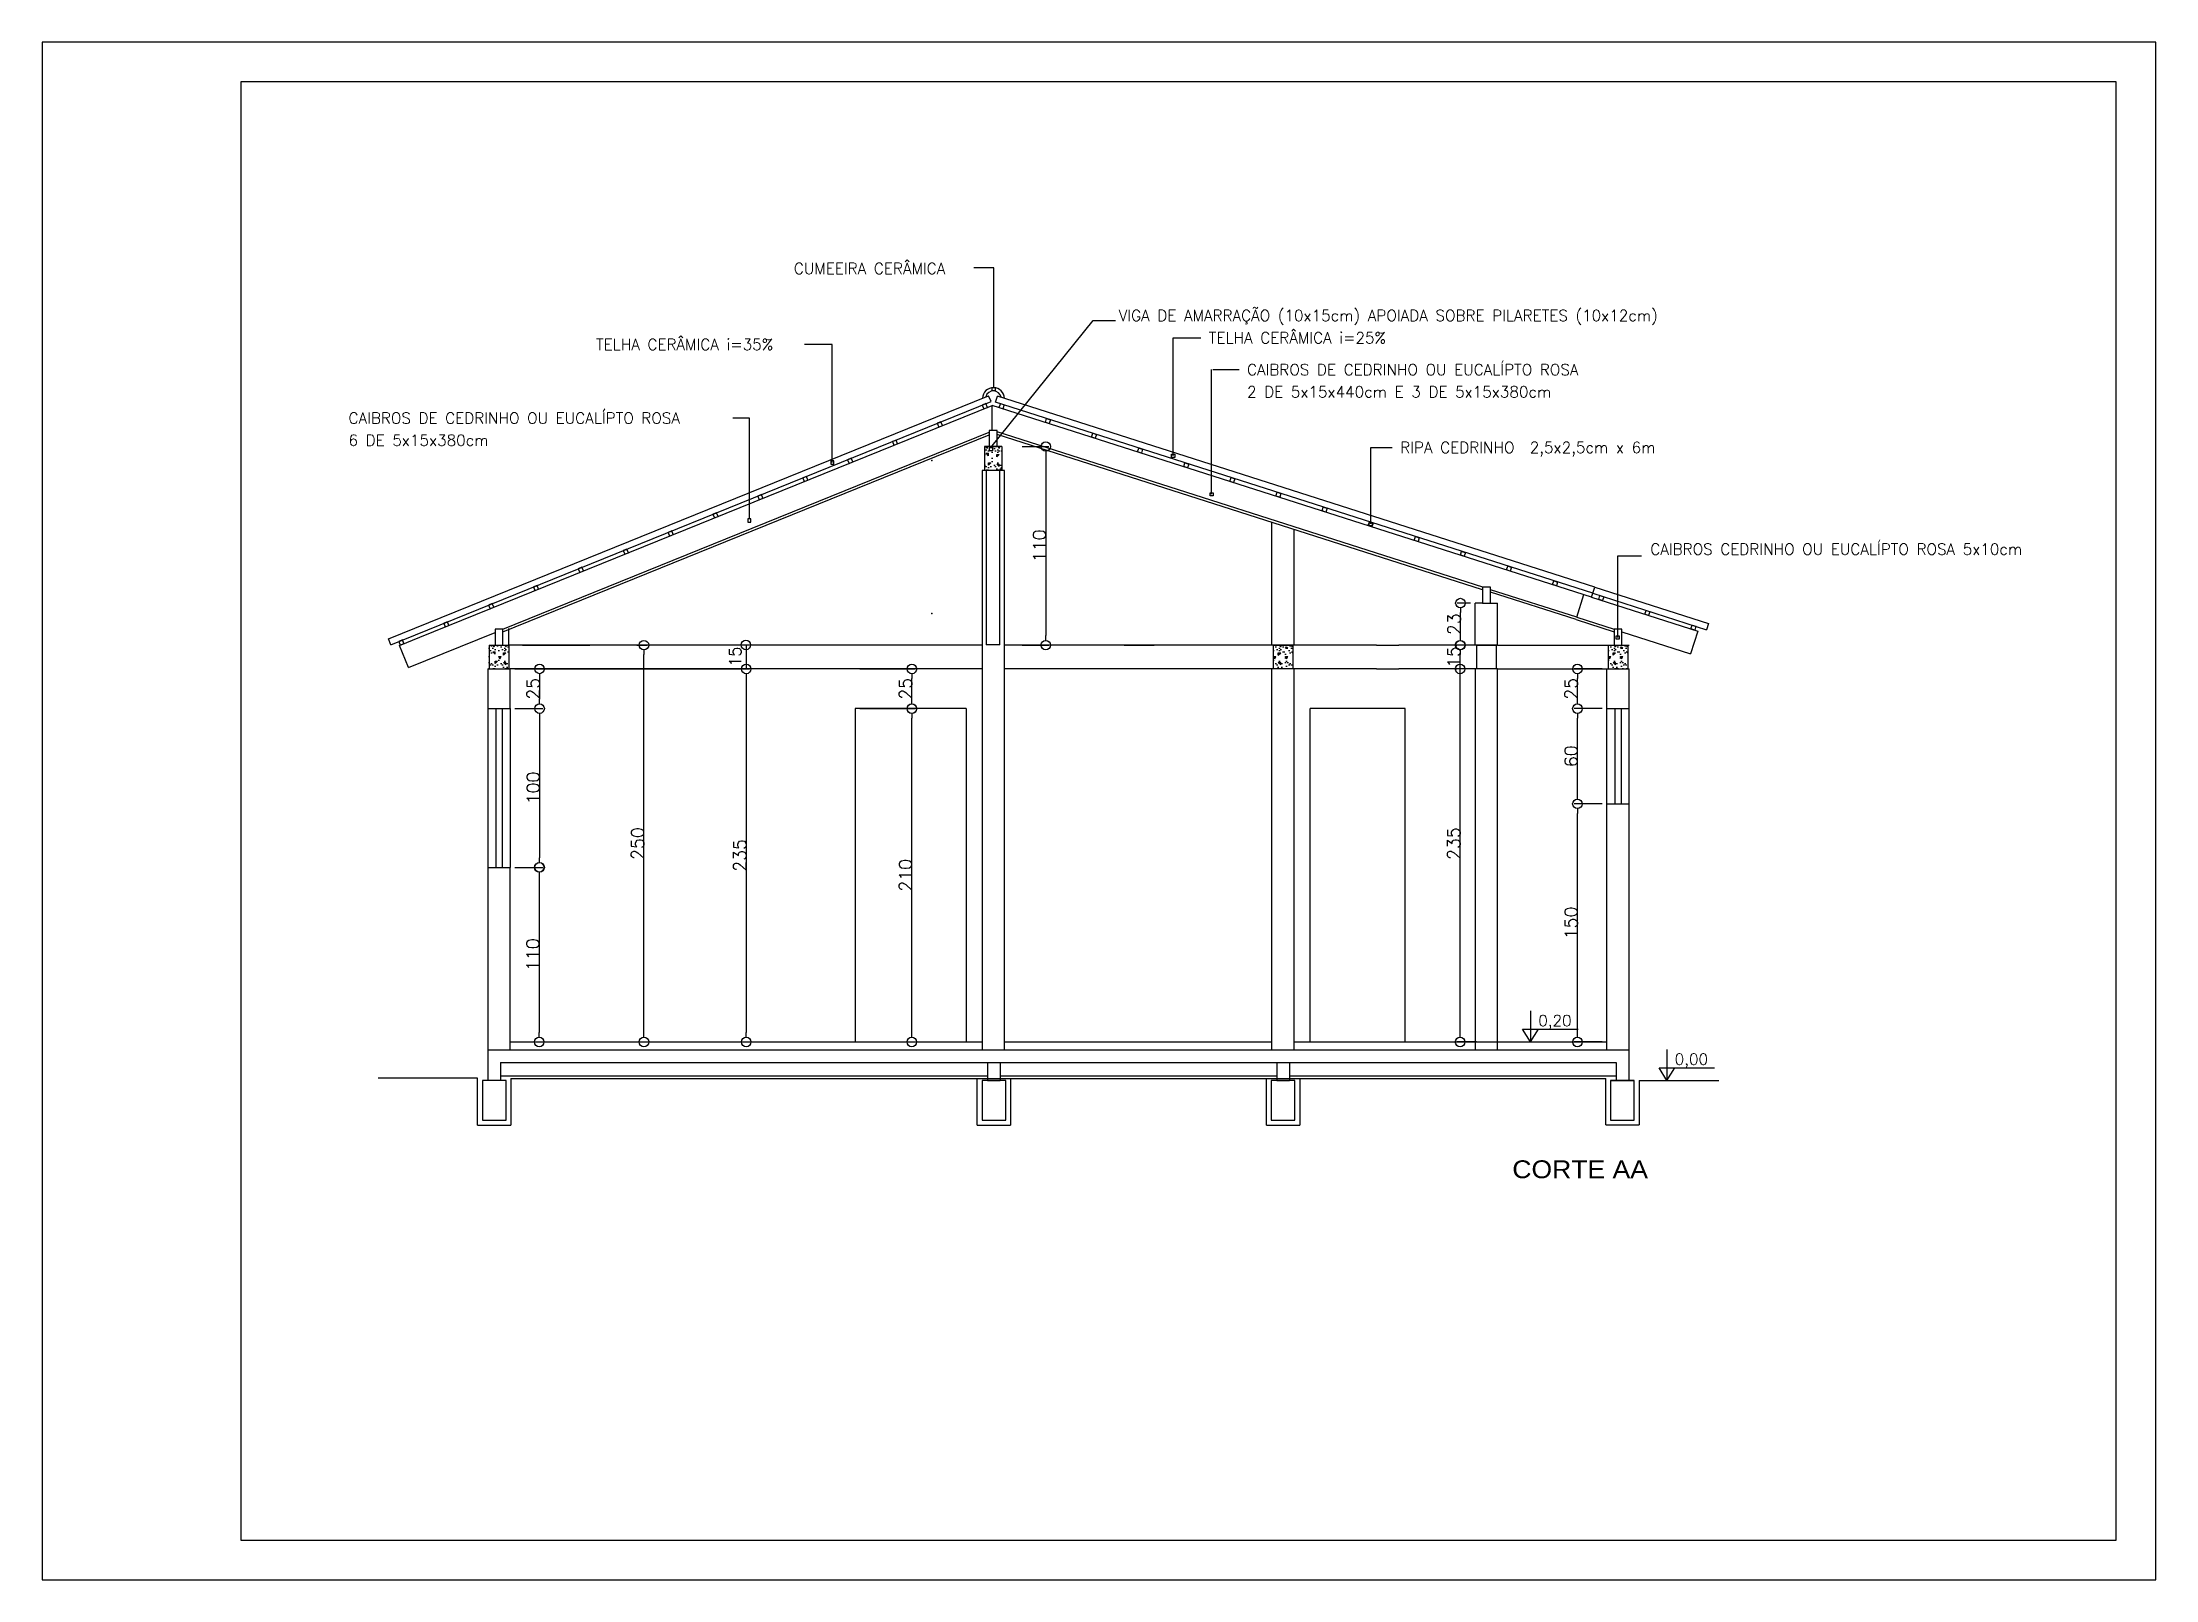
# Model space of a CAD drawing. Extents: x -6702 to 814, y 5971 to 8281.
# Drawn here: x -5088 to -3756, y 7310 to 8279 of the extents above; entities that cross this region are included whole.
import ezdxf
from ezdxf.enums import TextEntityAlignment as Align

# ---------------------------------------------------------------- set-up
doc = ezdxf.new("R2010")
doc.units = 0
doc.header["$LTSCALE"] = 30
doc.header["$MEASUREMENT"] = 0
doc.linetypes.add('ACAD_ISO03W100', pattern=[30, 12, -18])
doc.layers.get('0').update_dxf_attribs({"color": 1, "linetype": 'CONTINUOUS'})
doc.layers.get('DEFPOINTS').update_dxf_attribs({"linetype": 'CONTINUOUS'})
for name, color, linetype in [('ABERTURAS', 1, 'CONTINUOUS'), ('COTA', 1, 'CONTINUOUS'), ('ESPEC', 2, 'CONTINUOUS'), ('ESQUAD', 10, 'CONTINUOUS'), ('ESTRUT', 6, 'CONTINUOUS'), ('FOLHA', 7, 'CONTINUOUS'), ('HACHURA', 7, 'CONTINUOUS'), ('PAREDE', 6, 'CONTINUOUS'), ('PISO', 2, 'CONTINUOUS'), ('PRANCHA', 7, 'CONTINUOUS'), ('PROJEÇÃO', 7, 'CONTINUOUS'), ('TELHADO', 7, 'CONTINUOUS'), ('TEXTOS', 2, 'CONTINUOUS')]:
    doc.layers.add(name, color=color, linetype=linetype)
doc.styles.add('REGUA60', font='simplex.shx')
doc.styles.add('REGUA80', font='simplex.shx')
doc.styles.add('ROMAN', font='ROMAN')
doc.dimstyles.get("Standard").update_dxf_attribs({"dimtxt": 0.18, "dimasz": 0.18, "dimexe": 0.18, "dimexo": 0.0625, "dimgap": 0.09, "dimtad": 0, "dimtih": 1, "dimtoh": 1, "dimdec": 4, "dimzin": 0, "dimdsep": 46, "dimtxsty": 'Standard', "dimcen": 0.09, "dimadec": 0, "dimazin": 0, "dimtfac": 1, "dimtdec": 4, "dimtofl": 0, "dimtmove": 0, "dimatfit": 0, "dimfxl": 1, "dimtolj": 1, "dimtzin": 0, "dimarcsym": 0})

msp = doc.modelspace()

# ---------------------------------------------------------------- texts
at = {"color": 2, "linetype": 'ByBlock', "insert": (-4651.049, 7891.632), "char_height": 7.5, "attachment_point": 5, "rotation": 90, "style": 'REGUA60'}
msp.add_mtext('\\A1;15', dxfattribs=at)
at = {"layer": 'ESPEC', "style": 'REGUA80'}
for s, p in [('CUMEEIRA CERÂMICA', (-4614.119, 8136.2)), ('VIGA DE AMARRAÇÃO (10x15cm) APOIADA SOBRE PILARETES (10x12cm)', (-4409.482, 8106.574)), ('TELHA CERÂMICA i=25%', (-4352.732, 8092.547)), ('TELHA CERÂMICA i=35%', (-4738.761, 8088.349)), ('CAIBROS DE CEDRINHO OU EUCALÍPTO ROSA ', (-4328.688, 8072.474)), ('2 DE 5x15x440cm E 3 DE 5x15x380cm', (-4328.688, 8058.47)), ('CAIBROS DE CEDRINHO OU EUCALÍPTO ROSA ', (-4894.666, 8041.975)), ('6 DE 5x15x380cm ', (-4894.666, 8027.972)), ('RIPA CEDRINHO  2,5x2,5cm x 6m', (-4232.179, 8023.468)), ('CAIBROS CEDRINHO OU EUCALÍPTO ROSA 5x10cm', (-4074.639, 7959.385)), ('0,20', (-4145.215, 7662.38)), ('0,00', (-4059.261, 7638.073))]:
    msp.add_text(s, height=7, dxfattribs=at).set_placement(p, align=Align.MIDDLE_LEFT)
at = {"layer": 'TEXTOS', "linetype": 'Continuous', "ltscale": 3.937008, "style": 'ROMAN', "width": 1.111111}
msp.add_text('CORTE AA', height=11.25, dxfattribs=at).set_placement((-4161.56, 7563.124))

# ---------------------------------------------------------------- blocks, each defined once
blk = doc.blocks.new('INDPONTO')
at = {"color": 4, "linetype": 'ByBlock'}
blk.add_lwpolyline([(-0.2, 0.2), (0.2, 0.2), (0.2, -0.2), (-0.2, -0.2)], close=True, dxfattribs=at)
blk = doc.blocks.new('_DOTBLANK')
at = {"color": 0, "linetype": 'ByBlock'}
blk.add_line((-0.5, 0), (-1, 0), dxfattribs=at)
blk.add_circle((0, 0), 0.5, dxfattribs=at)
blk = doc.blocks.new('*D19')
at = {"color": 0, "linetype": 'ByBlock'}
for p, q in [((-4539, 7846.8), (-4391.3, 7846.8)), ((-4393.3, 7840.8), (-4393.3, 7617.8)), ((-4539, 7611.8), (-4391.3, 7611.8))]:
    blk.add_line(p, q, dxfattribs=at)
at = {"layer": 'DEFPOINTS', "color": 0, "linetype": 'ByBlock'}
for p in [(-4542, 7846.8), (-4542, 7611.8), (-4393.3, 7611.8)]:
    blk.add_point(p, dxfattribs=at)
at = {"color": 0, "linetype": 'ByBlock', "xscale": 6, "yscale": 6, "zscale": 6}
for p, rotation in [((-4393.3, 7846.8), 90), ((-4393.3, 7611.8), 270)]:
    blk.add_blockref('_DOTBLANK', p, dxfattribs=dict(at, rotation=rotation))
at = {"color": 2, "linetype": 'ByBlock', "insert": (-4397.3, 7729.3), "char_height": 8, "attachment_point": 5, "rotation": 90, "style": 'REGUA60'}
blk.add_mtext('\\A1;235', dxfattribs=at)
blk = doc.blocks.new('COTAPT')
at = {"color": 0, "linetype": 'ByBlock'}
blk.add_line((0, 0), (200, 0), dxfattribs=at)
at = {"color": 6, "linetype": 'ByBlock'}
blk.add_lwpolyline([(-20, 20), (20, 20), (20, -20), (-20, -20)], close=True, dxfattribs=at)
blk = doc.blocks.new('*D20')
at = {"color": 0, "linetype": 'ByBlock'}
for p, q in [((-4219.5, 7986.9), (-4202.6, 7986.9)), ((-4204.6, 7980.9), (-4204.6, 7867.8)), ((-4219.5, 7861.8), (-4202.6, 7861.8))]:
    blk.add_line(p, q, dxfattribs=at)
at = {"layer": 'DEFPOINTS', "color": 0, "linetype": 'ByBlock'}
for p in [(-4222.5, 7986.9), (-4222.5, 7861.8), (-4204.6, 7861.8)]:
    blk.add_point(p, dxfattribs=at)
at = {"color": 0, "linetype": 'ByBlock', "xscale": 6, "yscale": 6, "zscale": 6}
for p, rotation in [((-4204.6, 7986.9), 90), ((-4204.6, 7861.8), 270)]:
    blk.add_blockref('_DOTBLANK', p, dxfattribs=dict(at, rotation=rotation))
at = {"color": 2, "linetype": 'ByBlock', "insert": (-4208.6, 7924.4), "char_height": 8, "attachment_point": 5, "rotation": 90, "style": 'REGUA60'}
blk.add_mtext('\\A1;110', dxfattribs=at)
blk = doc.blocks.new('*D62')
at = {"color": 0, "linetype": 'ByBlock'}
for p, q in [((-4321.7, 7821.8), (-4287, 7821.8)), ((-4289, 7617.8), (-4289, 7815.8)), ((-4321.7, 7611.8), (-4287, 7611.8))]:
    blk.add_line(p, q, dxfattribs=at)
at = {"layer": 'DEFPOINTS', "color": 0, "linetype": 'ByBlock'}
for p in [(-4324.7, 7821.8), (-4289, 7821.8), (-4324.7, 7611.8)]:
    blk.add_point(p, dxfattribs=at)
at = {"color": 0, "linetype": 'ByBlock', "xscale": 6, "yscale": 6, "zscale": 6}
for p, rotation in [((-4289, 7821.8), 90), ((-4289, 7611.8), 270)]:
    blk.add_blockref('_DOTBLANK', p, dxfattribs=dict(at, rotation=rotation))
at = {"color": 2, "linetype": 'ByBlock', "insert": (-4293, 7716.8), "char_height": 8, "attachment_point": 5, "rotation": 90, "style": 'REGUA60'}
blk.add_mtext('\\A1;210', dxfattribs=at)
blk = doc.blocks.new('*D63')
at = {"color": 0, "linetype": 'ByBlock'}
for p, q in [((-4321.7, 7846.8), (-4286.9, 7846.8)), ((-4288.9, 7827.8), (-4288.9, 7840.8)), ((-4321.7, 7821.8), (-4286.9, 7821.8))]:
    blk.add_line(p, q, dxfattribs=at)
at = {"layer": 'DEFPOINTS', "color": 0, "linetype": 'ByBlock'}
for p in [(-4324.7, 7846.8), (-4288.9, 7846.8), (-4324.7, 7821.8)]:
    blk.add_point(p, dxfattribs=at)
at = {"color": 0, "linetype": 'ByBlock', "xscale": 6, "yscale": 6, "zscale": 6}
for p, rotation in [((-4288.9, 7846.8), 90), ((-4288.9, 7821.8), 270)]:
    blk.add_blockref('_DOTBLANK', p, dxfattribs=dict(at, rotation=rotation))
at = {"color": 2, "linetype": 'ByBlock', "insert": (-4292.9, 7834.3), "char_height": 8, "attachment_point": 5, "rotation": 90, "style": 'REGUA60'}
blk.add_mtext('\\A1;25', dxfattribs=at)
blk = doc.blocks.new('*D64')
at = {"color": 0, "linetype": 'ByBlock'}
for p, q in [((-3933.2, 7861.8), (-3945.6, 7861.8)), ((-3943.6, 7617.8), (-3943.6, 7855.8)), ((-3933.2, 7611.8), (-3945.6, 7611.8))]:
    blk.add_line(p, q, dxfattribs=at)
at = {"layer": 'DEFPOINTS', "color": 0, "linetype": 'ByBlock'}
for p in [(-3943.6, 7861.8), (-3930.2, 7861.8), (-3930.2, 7611.8)]:
    blk.add_point(p, dxfattribs=at)
at = {"color": 0, "linetype": 'ByBlock', "xscale": 6, "yscale": 6, "zscale": 6}
for p, rotation in [((-3943.6, 7861.8), 90), ((-3943.6, 7611.8), 270)]:
    blk.add_blockref('_DOTBLANK', p, dxfattribs=dict(at, rotation=rotation))
at = {"color": 2, "linetype": 'ByBlock', "insert": (-3947.6, 7736.8), "char_height": 8, "attachment_point": 5, "rotation": 90, "style": 'REGUA60'}
blk.add_mtext('\\A1;235', dxfattribs=at)
blk = doc.blocks.new('*D65')
at = {"color": 0, "linetype": 'ByBlock'}
for p, q in [((-3946.6, 7861.8), (-3945.6, 7861.8)), ((-3943.6, 7852.8), (-3943.6, 7855.8)), ((-3946.6, 7846.8), (-3945.6, 7846.8))]:
    blk.add_line(p, q, dxfattribs=at)
at = {"layer": 'DEFPOINTS', "color": 0, "linetype": 'ByBlock'}
for p in [(-3943.6, 7861.8), (-3943.6, 7861.8), (-3943.6, 7846.8)]:
    blk.add_point(p, dxfattribs=at)
at = {"color": 0, "linetype": 'ByBlock', "xscale": 6, "yscale": 6, "zscale": 6}
for p, rotation in [((-3943.6, 7861.8), 90), ((-3943.6, 7846.8), 270)]:
    blk.add_blockref('_DOTBLANK', p, dxfattribs=dict(at, rotation=rotation))
at = {"color": 2, "linetype": 'ByBlock', "insert": (-3947.6, 7854.3), "char_height": 8, "attachment_point": 5, "rotation": 90, "style": 'REGUA60'}
blk.add_mtext('\\A1;15', dxfattribs=at)
blk = doc.blocks.new('*D66')
at = {"color": 0, "linetype": 'ByBlock'}
for p, q in [((-3937.1, 7888.3), (-3945.4, 7888.3)), ((-3943.4, 7867.8), (-3943.4, 7882.3)), ((-3937.1, 7861.8), (-3945.4, 7861.8))]:
    blk.add_line(p, q, dxfattribs=at)
at = {"layer": 'DEFPOINTS', "color": 0, "linetype": 'ByBlock'}
for p in [(-3943.4, 7888.3), (-3934.1, 7888.3), (-3934.1, 7861.8)]:
    blk.add_point(p, dxfattribs=at)
at = {"color": 0, "linetype": 'ByBlock', "xscale": 6, "yscale": 6, "zscale": 6}
for p, rotation in [((-3943.4, 7888.3), 90), ((-3943.4, 7861.8), 270)]:
    blk.add_blockref('_DOTBLANK', p, dxfattribs=dict(at, rotation=rotation))
at = {"color": 2, "linetype": 'ByBlock', "insert": (-3947.4, 7875), "char_height": 8, "attachment_point": 5, "rotation": 90, "style": 'REGUA60'}
blk.add_mtext('\\A1;23', dxfattribs=at)
blk = doc.blocks.new('*D67')
at = {"color": 0, "linetype": 'ByBlock'}
for p, q in [((-2812.1, 7802.6), (-2794.5, 7802.6)), ((-2796.5, 7796.6), (-2796.5, 7783.6)), ((-2812.1, 7777.6), (-2794.5, 7777.6))]:
    blk.add_line(p, q, dxfattribs=at)
at = {"layer": 'DEFPOINTS', "color": 0, "linetype": 'ByBlock'}
for p in [(-2815.1, 7802.6), (-2815.1, 7777.6), (-2796.5, 7777.6)]:
    blk.add_point(p, dxfattribs=at)
at = {"color": 0, "linetype": 'ByBlock', "xscale": 6, "yscale": 6, "zscale": 6}
for p, rotation in [((-2796.5, 7802.6), 90), ((-2796.5, 7777.6), 270)]:
    blk.add_blockref('_DOTBLANK', p, dxfattribs=dict(at, rotation=rotation))
at = {"color": 2, "linetype": 'ByBlock', "insert": (-2800.5, 7790.1), "char_height": 8, "attachment_point": 5, "rotation": 90, "style": 'REGUA60'}
blk.add_mtext('\\A1;25', dxfattribs=at)
blk = doc.blocks.new('*D68')
at = {"color": 0, "linetype": 'ByBlock'}
for p, q in [((-2812.1, 7777.6), (-2794.5, 7777.6)), ((-2796.5, 7771.6), (-2796.5, 7683.6)), ((-2812.1, 7677.6), (-2794.5, 7677.6))]:
    blk.add_line(p, q, dxfattribs=at)
at = {"layer": 'DEFPOINTS', "color": 0, "linetype": 'ByBlock'}
for p in [(-2815.1, 7777.6), (-2815.1, 7677.6), (-2796.5, 7677.6)]:
    blk.add_point(p, dxfattribs=at)
at = {"color": 0, "linetype": 'ByBlock', "xscale": 6, "yscale": 6, "zscale": 6}
for p, rotation in [((-2796.5, 7777.6), 90), ((-2796.5, 7677.6), 270)]:
    blk.add_blockref('_DOTBLANK', p, dxfattribs=dict(at, rotation=rotation))
at = {"color": 2, "linetype": 'ByBlock', "insert": (-2800.5, 7727.6), "char_height": 8, "attachment_point": 5, "rotation": 90, "style": 'REGUA60'}
blk.add_mtext('\\A1;100', dxfattribs=at)
blk = doc.blocks.new('*D69')
at = {"color": 0, "linetype": 'ByBlock'}
for p, q in [((-4539, 7721.8), (-4521.7, 7721.8)), ((-4523.7, 7715.8), (-4523.7, 7617.8)), ((-4539, 7611.8), (-4521.7, 7611.8))]:
    blk.add_line(p, q, dxfattribs=at)
at = {"layer": 'DEFPOINTS', "color": 0, "linetype": 'ByBlock'}
for p in [(-4542, 7721.8), (-4542, 7611.8), (-4523.7, 7611.8)]:
    blk.add_point(p, dxfattribs=at)
at = {"color": 0, "linetype": 'ByBlock', "xscale": 6, "yscale": 6, "zscale": 6}
for p, rotation in [((-4523.7, 7721.8), 90), ((-4523.7, 7611.8), 270)]:
    blk.add_blockref('_DOTBLANK', p, dxfattribs=dict(at, rotation=rotation))
at = {"color": 2, "linetype": 'ByBlock', "insert": (-4527.7, 7666.8), "char_height": 8, "attachment_point": 5, "rotation": 90, "style": 'REGUA60'}
blk.add_mtext('\\A1;110', dxfattribs=at)
blk = doc.blocks.new('*D70')
at = {"color": 0, "linetype": 'ByBlock'}
for p, q in [((-4462.2, 7861.8), (-4455.7, 7861.8)), ((-4457.7, 7617.8), (-4457.7, 7855.8)), ((-4462.2, 7611.8), (-4455.7, 7611.8))]:
    blk.add_line(p, q, dxfattribs=at)
at = {"layer": 'DEFPOINTS', "color": 0, "linetype": 'ByBlock'}
for p in [(-4465.2, 7861.8), (-4457.7, 7861.8), (-4465.2, 7611.8)]:
    blk.add_point(p, dxfattribs=at)
at = {"color": 0, "linetype": 'ByBlock', "xscale": 6, "yscale": 6, "zscale": 6}
for p, rotation in [((-4457.7, 7861.8), 90), ((-4457.7, 7611.8), 270)]:
    blk.add_blockref('_DOTBLANK', p, dxfattribs=dict(at, rotation=rotation))
at = {"color": 2, "linetype": 'ByBlock', "insert": (-4461.7, 7736.8), "char_height": 8, "attachment_point": 5, "rotation": 90, "style": 'REGUA60'}
blk.add_mtext('\\A1;250', dxfattribs=at)
blk = doc.blocks.new('*D71')
at = {"color": 0, "linetype": 'ByBlock'}
for p, q in [((-3854.1, 7761.8), (-3871.7, 7761.8)), ((-3869.7, 7617.8), (-3869.7, 7755.8)), ((-3854.1, 7611.8), (-3871.7, 7611.8))]:
    blk.add_line(p, q, dxfattribs=at)
at = {"layer": 'DEFPOINTS', "color": 0, "linetype": 'ByBlock'}
for p in [(-3869.7, 7761.8), (-3851.1, 7761.8), (-3851.1, 7611.8)]:
    blk.add_point(p, dxfattribs=at)
at = {"color": 0, "linetype": 'ByBlock', "xscale": 6, "yscale": 6, "zscale": 6}
for p, rotation in [((-3869.7, 7761.8), 90), ((-3869.7, 7611.8), 270)]:
    blk.add_blockref('_DOTBLANK', p, dxfattribs=dict(at, rotation=rotation))
at = {"color": 2, "linetype": 'ByBlock', "insert": (-3873.7, 7686.8), "char_height": 8, "attachment_point": 5, "rotation": 90, "style": 'REGUA60'}
blk.add_mtext('\\A1;150', dxfattribs=at)
blk = doc.blocks.new('*D72')
at = {"color": 0, "linetype": 'ByBlock'}
for p, q in [((-3854.1, 7821.8), (-3871.7, 7821.8)), ((-3869.7, 7767.8), (-3869.7, 7815.8)), ((-3854.1, 7761.8), (-3871.7, 7761.8))]:
    blk.add_line(p, q, dxfattribs=at)
at = {"layer": 'DEFPOINTS', "color": 0, "linetype": 'ByBlock'}
for p in [(-3869.7, 7821.8), (-3851.1, 7821.8), (-3851.1, 7761.8)]:
    blk.add_point(p, dxfattribs=at)
at = {"color": 0, "linetype": 'ByBlock', "xscale": 6, "yscale": 6, "zscale": 6}
for p, rotation in [((-3869.7, 7821.8), 90), ((-3869.7, 7761.8), 270)]:
    blk.add_blockref('_DOTBLANK', p, dxfattribs=dict(at, rotation=rotation))
at = {"color": 2, "linetype": 'ByBlock', "insert": (-3873.7, 7791.8), "char_height": 8, "attachment_point": 5, "rotation": 90, "style": 'REGUA60'}
blk.add_mtext('\\A1;60', dxfattribs=at)
blk = doc.blocks.new('*D73')
at = {"color": 0, "linetype": 'ByBlock'}
for p, q in [((-3854.1, 7846.8), (-3871.7, 7846.8)), ((-3869.7, 7827.8), (-3869.7, 7840.8)), ((-3854.1, 7821.8), (-3871.7, 7821.8))]:
    blk.add_line(p, q, dxfattribs=at)
at = {"layer": 'DEFPOINTS', "color": 0, "linetype": 'ByBlock'}
for p in [(-3869.7, 7846.8), (-3851.1, 7846.8), (-3851.1, 7821.8)]:
    blk.add_point(p, dxfattribs=at)
at = {"color": 0, "linetype": 'ByBlock', "xscale": 6, "yscale": 6, "zscale": 6}
for p, rotation in [((-3869.7, 7846.8), 90), ((-3869.7, 7821.8), 270)]:
    blk.add_blockref('_DOTBLANK', p, dxfattribs=dict(at, rotation=rotation))
at = {"color": 2, "linetype": 'ByBlock', "insert": (-3873.7, 7834.3), "char_height": 8, "attachment_point": 5, "rotation": 90, "style": 'REGUA60'}
blk.add_mtext('\\A1;25', dxfattribs=at)

# ---------------------------------------------------------------- dimensions: what is measured, and where the dimension line sits
at = {"layer": 'ABERTURAS'}
for base, p1, p2, picture, middle in [((-4120.553, 7883.936), (-4101.974, 7858.936), (-4101.974, 7883.936), '*D73', (-4124.553, 7871.436)), ((-4120.553, 7858.936), (-4101.974, 7798.936), (-4101.974, 7858.936), '*D72', (-4124.553, 7828.936)), ((-4120.553, 7798.936), (-4101.974, 7648.936), (-4101.974, 7798.936), '*D71', (-4124.553, 7723.936))]:
    dim = msp.add_linear_dim(base=base, p1=p1, p2=p2, angle=90, dimstyle='Standard', override={"dimtxt": 8, "dimasz": 6, "dimexe": 2, "dimexo": 3, "dimgap": 0, "dimtad": 1, "dimtih": 0, "dimtoh": 0, "dimdec": 2, "dimzin": 8, "dimtxsty": 'REGUA60', "dimblk": 'COTAPT', "dimblk1": 'DOTBLANK', "dimblk2": 'DOTBLANK', "dimsah": 1, "dimcen": 4, "dimdle": 4, "dimclrt": 2, "dimaunit": 1, "dimatfit": 3}, dxfattribs=at)
    dim.commit()
    dim.dimension.update_dxf_attribs({"geometry": picture, "text_midpoint": middle, "insert": (-250.86, 37.13)})
at = {"layer": 'COTA'}
for base, p1, p2, text, picture, middle in [((-4455.482, 7898.936), (-4473.369, 8024.05), (-4473.369, 7898.936), '110', '*D20', (-4459.482, 7961.493)), ((-4194.236, 7925.397), (-4184.974, 7898.936), (-4184.974, 7925.397), '23', '*D66', (-4198.236, 7912.167)), ((-4194.446, 7898.936), (-4181.056, 7648.936), (-4181.056, 7898.936), '235', '*D64', (-4198.446, 7773.936)), ((-4644.188, 7648.936), (-4792.864, 7883.936), (-4792.864, 7648.936), '235', '*D19', (-4648.188, 7766.436)), ((-4539.865, 7858.936), (-4575.512, 7648.936), (-4575.512, 7858.936), '210', '*D62', (-4543.865, 7753.936))]:
    dim = msp.add_linear_dim(base=base, p1=p1, p2=p2, angle=90, text=text, dimstyle='Standard', override={"dimtxt": 8, "dimasz": 6, "dimexe": 2, "dimexo": 3, "dimgap": 0, "dimtad": 1, "dimtih": 0, "dimtoh": 0, "dimdec": 2, "dimzin": 8, "dimtxsty": 'REGUA60', "dimblk": 'COTAPT', "dimblk1": 'DOTBLANK', "dimblk2": 'DOTBLANK', "dimsah": 1, "dimcen": 4, "dimdle": 4, "dimclrt": 2, "dimaunit": 1, "dimatfit": 3}, dxfattribs=at)
    dim.commit()
    dim.dimension.update_dxf_attribs({"geometry": picture, "text_midpoint": middle, "insert": (-250.86, 37.13)})
for base, p1, p2, picture, middle, set_off in [((-4708.56, 7898.936), (-4716.026, 7648.936), (-4716.026, 7898.936), '*D70', (-4712.56, 7773.936), (-250.86, 37.13)), ((-4194.446, 7898.936), (-4194.446, 7883.936), (-4194.446, 7898.936), '*D65', (-4198.446, 7891.436), (-250.86, 37.13)), ((-4774.362, 7858.936), (-4792.864, 7883.936), (-4792.864, 7858.936), '*D67', (-4778.362, 7871.436), (-1977.814, 81.342)), ((-4539.76, 7883.936), (-4575.512, 7858.936), (-4575.512, 7883.936), '*D63', (-4543.76, 7871.436), (-250.86, 37.13)), ((-4774.353, 7758.936), (-4792.864, 7858.936), (-4792.864, 7758.936), '*D68', (-4778.353, 7808.936), (-1977.814, 81.342)), ((-4774.539, 7648.936), (-4792.864, 7758.936), (-4792.864, 7648.936), '*D69', (-4778.539, 7703.936), (-250.86, 37.13))]:
    dim = msp.add_linear_dim(base=base, p1=p1, p2=p2, angle=90, dimstyle='Standard', override={"dimtxt": 8, "dimasz": 6, "dimexe": 2, "dimexo": 3, "dimgap": 0, "dimtad": 1, "dimtih": 0, "dimtoh": 0, "dimdec": 2, "dimzin": 8, "dimtxsty": 'REGUA60', "dimblk": 'COTAPT', "dimblk1": 'DOTBLANK', "dimblk2": 'DOTBLANK', "dimsah": 1, "dimcen": 4, "dimdle": 4, "dimclrt": 2, "dimaunit": 1, "dimatfit": 3}, dxfattribs=at)
    dim.commit()
    dim.dimension.update_dxf_attribs({"geometry": picture, "text_midpoint": middle, "insert": set_off})

# ---------------------------------------------------------------- hatches: boundary and pattern name
at = {"layer": 'HACHURA'}
h = msp.add_hatch(dxfattribs=at)
h.set_pattern_fill('CONCRETO', color=256, scale=15, style=0)
h.set_pattern_definition([(45, (-6346.309, 7732.514), (0, 15.00007), [2.1213, -4.24275, 1.06065, -6.3639, 2.1213, -5.303303]), (135, (-6336.559, 7733.264), (-15.00007, 0), [2.121315, -3.18195, 1.06065, -5.30325, 2.121315, -7.424723]), (63.43495, (-6348.559, 7730.264), (8e-10, 15), [1.677, -6.708, 1.677, -6.70851]), (116.56505, (-6348.559, 7730.264), (-6e-09, 15), [1.677, -6.708, 1.677, -6.70851]), (0, (-6348.559, 7731.764), (0, 15), [0.75, -6, 1.5, -6, 0.75]), (0, (-6348.559, 7734.014), (0, 15), [-2.25, 1.5, -6, 0, -5.25, 0]), (0, (-6348.559, 7734.764), (0, 15), [-6, 0, -4.5, 1.5, -3, 0]), (0, (-6348.559, 7737.014), (0, 15), [-3, 0, -3.75, 1.5, -6.75, 0]), (0, (-6348.559, 7739.264), (0, 15), [-3, 1.5, -6, 1.5, -3, 0]), (0, (-6348.559, 7743.014), (0, 15), [-2.25, 1.5, -3, 0, -8.25, 0]), (0, (-6348.559, 7743.764), (0, 15), [-3, 0, -9, 1.5, -1.5, 0]), (90, (-6347.809, 7733.264), (-15, 9e-16), [-4.5, 0, -4.5, 0, -6, 0]), (90, (-6346.309, 7730.264), (-15, 9e-16), [-2.25, 1.5, -6, 0, -5.25, 0]), (90, (-6344.809, 7730.264), (-15, 9e-16), [-6, 0, -5.25, 1.5, -2.25, 0]), (90, (-6336.559, 7730.264), (-15, 9e-16), [-3, 1.5, -7.5, 1.5, -1.5, 0]), (90, (-6347.059, 7731.764), (-15, 9e-16), [-4.5, 0, -5.25, 0, -5.25, 0]), (90, (-6345.559, 7731.764), (-15, 9e-16), [-3.75, 0, -8.25, 0, -3, 0]), (90, (-6344.059, 7732.514), (-15, 9e-16), [-7.5, 0, -2.25, 0, -5.25, 0]), (90, (-6343.309, 7731.014), (-15, 9e-16), [-6.75, 0, -3, 0, -3.75, 0]), (90, (-6341.809, 7733.264), (-15, 9e-16), [-6, 0, -2.25, 0, -6, 0]), (90, (-6341.059, 7734.014), (-15, 9e-16), [-6.75, 0, -3, 0, -5.25, 0]), (90, (-6340.309, 7730.264), (-15, 9e-16), [-9, 0, -3.75, 0, -2.25, 0]), (90, (-6339.559, 7732.514), (-15, 9e-16), [-3, 0, -6, 0, -6, 0]), (90, (-6338.809, 7731.764), (-15, 9e-16), [-6.75, 0, -3.75, 0, -4.5, 0]), (90, (-6338.059, 7731.014), (-15, 9e-16), [-6, 0, -4.5, 0, -4.5, 0]), (90, (-6336.559, 7731.764), (-15, 9e-16), [-4.5, 0, -4.5, 0, -6, 0]), (90, (-6335.059, 7732.514), (-15, 9e-16), [-6, 0, -3, 0, -6, 0]), (90, (-6334.309, 7733.264), (-15, 9e-16), [-2.25, 0, -9, 0, -3.75, 0])])
h.paths.add_polyline_path([(-4487.176, 8014.788), (-4489.176, 8014.788), (-4489.176, 8016.788), (-4488.176, 8016.788), (-4488.176, 8024.05), (-4494.049, 8024.05), (-4494.049, 8009.05), (-4483.059, 8009.05), (-4483.059, 8024.05), (-4488.176, 8024.05), (-4488.176, 8016.788), (-4487.176, 8016.788)])
h = msp.add_hatch(dxfattribs=at)
h.set_pattern_fill('CONCRETO', color=256, scale=15, style=0)
h.set_pattern_definition([(45, (-6357.014, 7727.514), (0, 15.00007), [2.1213, -4.24275, 1.06065, -6.3639, 2.1213, -5.303303]), (135, (-6347.264, 7728.264), (-15.00007, 0), [2.121315, -3.18195, 1.06065, -5.30325, 2.121315, -7.424723]), (63.43495, (-6359.2635, 7725.264), (8e-10, 15), [1.677, -6.708, 1.677, -6.70851]), (116.56505, (-6359.2635, 7725.264), (-6e-09, 15), [1.677, -6.708, 1.677, -6.70851]), (0, (-6359.264, 7726.764), (0, 15), [0.75, -6, 1.5, -6, 0.75]), (0, (-6359.264, 7729.014), (0, 15), [-2.25, 1.5, -6, 0, -5.25, 0]), (0, (-6359.264, 7729.764), (0, 15), [-6, 0, -4.5, 1.5, -3, 0]), (0, (-6359.264, 7732.014), (0, 15), [-3, 0, -3.75, 1.5, -6.75, 0]), (0, (-6359.264, 7734.264), (0, 15), [-3, 1.5, -6, 1.5, -3, 0]), (0, (-6359.264, 7738.014), (0, 15), [-2.25, 1.5, -3, 0, -8.25, 0]), (0, (-6359.264, 7738.764), (0, 15), [-3, 0, -9, 1.5, -1.5, 0]), (90, (-6358.514, 7728.264), (-15, 9e-16), [-4.5, 0, -4.5, 0, -6, 0]), (90, (-6357.014, 7725.264), (-15, 9e-16), [-2.25, 1.5, -6, 0, -5.25, 0]), (90, (-6355.514, 7725.264), (-15, 9e-16), [-6, 0, -5.25, 1.5, -2.25, 0]), (90, (-6347.264, 7725.264), (-15, 9e-16), [-3, 1.5, -7.5, 1.5, -1.5, 0]), (90, (-6357.764, 7726.764), (-15, 9e-16), [-4.5, 0, -5.25, 0, -5.25, 0]), (90, (-6356.264, 7726.764), (-15, 9e-16), [-3.75, 0, -8.25, 0, -3, 0]), (90, (-6354.764, 7727.514), (-15, 9e-16), [-7.5, 0, -2.25, 0, -5.25, 0]), (90, (-6354.014, 7726.014), (-15, 9e-16), [-6.75, 0, -3, 0, -3.75, 0]), (90, (-6352.514, 7728.264), (-15, 9e-16), [-6, 0, -2.25, 0, -6, 0]), (90, (-6351.764, 7729.014), (-15, 9e-16), [-6.75, 0, -3, 0, -5.25, 0]), (90, (-6351.014, 7725.264), (-15, 9e-16), [-9, 0, -3.75, 0, -2.25, 0]), (90, (-6350.264, 7727.514), (-15, 9e-16), [-3, 0, -6, 0, -6, 0]), (90, (-6349.514, 7726.764), (-15, 9e-16), [-6.75, 0, -3.75, 0, -4.5, 0]), (90, (-6348.764, 7726.014), (-15, 9e-16), [-6, 0, -4.5, 0, -4.5, 0]), (90, (-6347.264, 7726.764), (-15, 9e-16), [-4.5, 0, -4.5, 0, -6, 0]), (90, (-6345.764, 7727.514), (-15, 9e-16), [-6, 0, -3, 0, -6, 0]), (90, (-6345.014, 7728.264), (-15, 9e-16), [-2.25, 0, -9, 0, -3.75, 0])])
h.paths.add_polyline_path([(-4793.69, 7883.936), (-4793.69, 7898.936), (-4806.094, 7898.936), (-4806.094, 7883.936)])
h = msp.add_hatch(dxfattribs=at)
h.set_pattern_fill('CONCRETO', color=256, scale=15, style=0)
h.set_pattern_definition([(45, (-6513.985, 7727.514), (0, 15.00007), [2.1213, -4.24275, 1.06065, -6.3639, 2.1213, -5.303303]), (135, (-6504.235, 7728.264), (-15.00007, 0), [2.121315, -3.18195, 1.06065, -5.30325, 2.121315, -7.424723]), (63.43495, (-6516.235, 7725.264), (8e-10, 15), [1.677, -6.708, 1.677, -6.70851]), (116.56505, (-6516.235, 7725.264), (-6e-09, 15), [1.677, -6.708, 1.677, -6.70851]), (0, (-6516.235, 7726.764), (0, 15), [0.75, -6, 1.5, -6, 0.75]), (0, (-6516.235, 7729.014), (0, 15), [-2.25, 1.5, -6, 0, -5.25, 0]), (0, (-6516.235, 7729.764), (0, 15), [-6, 0, -4.5, 1.5, -3, 0]), (0, (-6516.235, 7732.014), (0, 15), [-3, 0, -3.75, 1.5, -6.75, 0]), (0, (-6516.235, 7734.264), (0, 15), [-3, 1.5, -6, 1.5, -3, 0]), (0, (-6516.235, 7738.014), (0, 15), [-2.25, 1.5, -3, 0, -8.25, 0]), (0, (-6516.235, 7738.764), (0, 15), [-3, 0, -9, 1.5, -1.5, 0]), (90, (-6515.485, 7728.264), (-15, 9e-16), [-4.5, 0, -4.5, 0, -6, 0]), (90, (-6513.985, 7725.264), (-15, 9e-16), [-2.25, 1.5, -6, 0, -5.25, 0]), (90, (-6512.485, 7725.264), (-15, 9e-16), [-6, 0, -5.25, 1.5, -2.25, 0]), (90, (-6504.235, 7725.264), (-15, 9e-16), [-3, 1.5, -7.5, 1.5, -1.5, 0]), (90, (-6514.735, 7726.764), (-15, 9e-16), [-4.5, 0, -5.25, 0, -5.25, 0]), (90, (-6513.235, 7726.764), (-15, 9e-16), [-3.75, 0, -8.25, 0, -3, 0]), (90, (-6511.735, 7727.514), (-15, 9e-16), [-7.5, 0, -2.25, 0, -5.25, 0]), (90, (-6510.985, 7726.014), (-15, 9e-16), [-6.75, 0, -3, 0, -3.75, 0]), (90, (-6509.485, 7728.264), (-15, 9e-16), [-6, 0, -2.25, 0, -6, 0]), (90, (-6508.735, 7729.014), (-15, 9e-16), [-6.75, 0, -3, 0, -5.25, 0]), (90, (-6507.985, 7725.264), (-15, 9e-16), [-9, 0, -3.75, 0, -2.25, 0]), (90, (-6507.235, 7727.514), (-15, 9e-16), [-3, 0, -6, 0, -6, 0]), (90, (-6506.485, 7726.764), (-15, 9e-16), [-6.75, 0, -3.75, 0, -4.5, 0]), (90, (-6505.735, 7726.014), (-15, 9e-16), [-6, 0, -4.5, 0, -4.5, 0]), (90, (-6504.235, 7726.764), (-15, 9e-16), [-4.5, 0, -4.5, 0, -6, 0]), (90, (-6502.735, 7727.514), (-15, 9e-16), [-6, 0, -3, 0, -6, 0]), (90, (-6501.985, 7728.264), (-15, 9e-16), [-2.25, 0, -9, 0, -3.75, 0])])
h.paths.add_polyline_path([(-4312.177, 7898.936), (-4312.177, 7883.936), (-4299.772, 7883.936), (-4299.772, 7898.936)])
h = msp.add_hatch(dxfattribs=at)
h.set_pattern_fill('CONCRETO', color=256, scale=15, style=0)
h.set_pattern_definition([(45, (-6303.014, 7727.514), (0, 15.00007), [2.1213, -4.24275, 1.06065, -6.3639, 2.1213, -5.303303]), (135, (-6293.264, 7728.264), (-15.00007, 0), [2.121315, -3.18195, 1.06065, -5.30325, 2.121315, -7.424723]), (63.43495, (-6305.264, 7725.264), (8e-10, 15), [1.677, -6.708, 1.677, -6.70851]), (116.56505, (-6305.264, 7725.264), (-6e-09, 15), [1.677, -6.708, 1.677, -6.70851]), (0, (-6305.264, 7726.764), (0, 15), [0.75, -6, 1.5, -6, 0.75]), (0, (-6305.264, 7729.014), (0, 15), [-2.25, 1.5, -6, 0, -5.25, 0]), (0, (-6305.264, 7729.764), (0, 15), [-6, 0, -4.5, 1.5, -3, 0]), (0, (-6305.264, 7732.014), (0, 15), [-3, 0, -3.75, 1.5, -6.75, 0]), (0, (-6305.264, 7734.264), (0, 15), [-3, 1.5, -6, 1.5, -3, 0]), (0, (-6305.264, 7738.014), (0, 15), [-2.25, 1.5, -3, 0, -8.25, 0]), (0, (-6305.264, 7738.764), (0, 15), [-3, 0, -9, 1.5, -1.5, 0]), (90, (-6304.514, 7728.264), (-15, 9e-16), [-4.5, 0, -4.5, 0, -6, 0]), (90, (-6303.014, 7725.264), (-15, 9e-16), [-2.25, 1.5, -6, 0, -5.25, 0]), (90, (-6301.514, 7725.264), (-15, 9e-16), [-6, 0, -5.25, 1.5, -2.25, 0]), (90, (-6293.264, 7725.264), (-15, 9e-16), [-3, 1.5, -7.5, 1.5, -1.5, 0]), (90, (-6303.764, 7726.764), (-15, 9e-16), [-4.5, 0, -5.25, 0, -5.25, 0]), (90, (-6302.264, 7726.764), (-15, 9e-16), [-3.75, 0, -8.25, 0, -3, 0]), (90, (-6300.764, 7727.514), (-15, 9e-16), [-7.5, 0, -2.25, 0, -5.25, 0]), (90, (-6300.014, 7726.014), (-15, 9e-16), [-6.75, 0, -3, 0, -3.75, 0]), (90, (-6298.514, 7728.264), (-15, 9e-16), [-6, 0, -2.25, 0, -6, 0]), (90, (-6297.764, 7729.014), (-15, 9e-16), [-6.75, 0, -3, 0, -5.25, 0]), (90, (-6297.014, 7725.264), (-15, 9e-16), [-9, 0, -3.75, 0, -2.25, 0]), (90, (-6296.264, 7727.514), (-15, 9e-16), [-3, 0, -6, 0, -6, 0]), (90, (-6295.514, 7726.764), (-15, 9e-16), [-6.75, 0, -3.75, 0, -4.5, 0]), (90, (-6294.764, 7726.014), (-15, 9e-16), [-6, 0, -4.5, 0, -4.5, 0]), (90, (-6293.264, 7726.764), (-15, 9e-16), [-4.5, 0, -4.5, 0, -6, 0]), (90, (-6291.764, 7727.514), (-15, 9e-16), [-6, 0, -3, 0, -6, 0]), (90, (-6291.014, 7728.264), (-15, 9e-16), [-2.25, 0, -9, 0, -3.75, 0])])
h.paths.add_polyline_path([(-4101.205, 7898.936), (-4101.205, 7883.936), (-4088.801, 7883.936), (-4088.801, 7898.936)])

# ---------------------------------------------------------------- linework, layer by layer
at = {"color": 0, "linetype": 'ByBlock'}
msp.add_line((-4340.367, 7643.886), (-4340.367, 7643.836), dxfattribs=at)
at = {"layer": 'ABERTURAS'}
for p, q in [((-4806.863, 7858.936), (-4806.863, 7758.936)), ((-4801.863, 7858.936), (-4801.864, 7758.936)), ((-4797.863, 7858.936), (-4797.864, 7758.936)), ((-4792.864, 7858.936), (-4792.864, 7758.936)), ((-4096.974, 7858.936), (-4096.974, 7798.936)), ((-4092.974, 7858.936), (-4092.974, 7798.936))]:
    msp.add_line(p, q, dxfattribs=at)
at = {"layer": 'ABERTURAS', "color": 1, "linetype": 'Continuous', "ltscale": 3.937008}
for p, q in [((-4575.512, 7858.936), (-4575.512, 7648.936)), ((-4505.512, 7858.936), (-4575.512, 7858.936)), ((-4505.512, 7858.936), (-4505.512, 7648.936)), ((-4288.974, 7648.936), (-4288.974, 7858.936)), ((-4228.974, 7648.936), (-4228.974, 7858.936))]:
    msp.add_line(p, q, dxfattribs=at)
at = {"layer": 'ABERTURAS', "linetype": 'Continuous', "ltscale": 3.937008}
for p, q in [((-4101.974, 7798.936), (-4101.974, 7858.936)), ((-4087.974, 7798.936), (-4087.974, 7858.936))]:
    msp.add_line(p, q, dxfattribs=at)
at = {"layer": 'COTA', "linetype": 'Continuous', "ltscale": 3.937008}
msp.add_line((-4793.69, 7898.936), (-4793.69, 7909.49), dxfattribs=at)
at = {"layer": 'COTA', "color": 4}
for p, q in [((-4806.094, 7898.936), (-4806.094, 7883.938)), ((-4806.094, 7898.936), (-4793.69, 7898.936)), ((-4793.69, 7898.936), (-4793.69, 7883.938)), ((-4312.177, 7898.936), (-4312.177, 7883.938)), ((-4312.177, 7898.936), (-4299.772, 7898.936)), ((-4299.772, 7898.936), (-4299.772, 7883.938)), ((-4101.205, 7898.936), (-4101.205, 7883.938)), ((-4101.205, 7898.936), (-4088.801, 7898.936)), ((-4088.801, 7898.936), (-4088.801, 7883.938))]:
    msp.add_line(p, q, dxfattribs=at)
at = {"layer": 'COTA', "linetype": 'ByBlock'}
for p, q in [((-4495.512, 7898.936), (-4793.69, 7898.936)), ((-4785.159, 7898.936), (-4742.724, 7898.936)), ((-4644.188, 7898.936), (-4644.188, 7883.936)), ((-4247.108, 7898.936), (-4481.513, 7898.936)), ((-4406.151, 7898.944), (-4387.149, 7898.944)), ((-4170.974, 7898.936), (-4233.108, 7898.936)), ((-4792.864, 7648.936), (-4767.989, 7648.936))]:
    msp.add_line(p, q, dxfattribs=at)
at = {"layer": 'COTA'}
for p, q in [((-4247.108, 7898.936), (-4233.108, 7898.936)), ((-4170.974, 7898.936), (-4087.974, 7898.936)), ((-4495.512, 7883.936), (-4792.864, 7883.936)), ((-4247.108, 7883.936), (-4481.513, 7883.936)), ((-4247.108, 7883.936), (-4233.108, 7883.936)), ((-4170.974, 7883.936), (-4233.108, 7883.936)), ((-4170.974, 7883.936), (-4087.974, 7883.936)), ((-4228.974, 7858.936), (-4288.974, 7858.936))]:
    msp.add_line(p, q, dxfattribs=at)
msp.add_circle((-4644.356, 7899.039), 3, dxfattribs=at)
at = {"layer": 'COTA', "linetype": 'ByBlock'}
for p in [(-4527.129, 8015.339), (-4527.129, 7918.957), (-4777.989, 7898.986)]:
    msp.add_point(p, dxfattribs=at)
at = {"layer": 'DEFPOINTS', "color": 0, "linetype": 'ByBlock'}
for p in [(-4397.149, 8018.876), (-4495.338, 7918.925), (-4752.724, 7898.936), (-4481.384, 7898.944), (-4184.824, 7898.936), (-4806.863, 7849.009), (-4310.804, 7643.936)]:
    msp.add_point(p, dxfattribs=at)
at = {"layer": 'ESPEC'}
for p, q in [((-4488.22, 8136.671), (-4500.833, 8136.671)), ((-4488.22, 8061.144), (-4488.22, 8136.671)), ((-4489.982, 8023.411), (-4425.576, 8103.538)), ((-4425.576, 8103.538), (-4411.538, 8103.538)), ((-4589.911, 8088.349), (-4607.341, 8088.349)), ((-4589.911, 8013.964), (-4589.911, 8088.349)), ((-4375.162, 8018.162), (-4375.162, 8092.547)), ((-4375.162, 8092.547), (-4357.732, 8092.547)), ((-4350.95, 7993.942), (-4350.95, 8072.474)), ((-4350.288, 8072.474), (-4333.688, 8072.474)), ((-4642.145, 8041.986), (-4652.568, 8041.986)), ((-4642.145, 7978.434), (-4642.145, 8041.986)), ((-4250.736, 7975.353), (-4250.736, 8023.468)), ((-4250.736, 8023.468), (-4237.179, 8023.468)), ((-4095.177, 7903.77), (-4095.177, 7955.203)), ((-4095.177, 7955.203), (-4080.237, 7955.203)), ((-4150.08, 7668.498), (-4150.08, 7648.93)), ((-4155.08, 7656.93), (-4120.08, 7656.93)), ((-4150.08, 7648.93), (-4155.08, 7656.93)), ((-4150.08, 7648.93), (-4145.08, 7656.93)), ((-4064.126, 7644.192), (-4064.126, 7624.623)), ((-4064.126, 7624.623), (-4069.126, 7632.623)), ((-4069.126, 7632.623), (-4034.126, 7632.623)), ((-4064.126, 7624.623), (-4059.126, 7632.623))]:
    msp.add_line(p, q, dxfattribs=at)
at = {"layer": 'ESQUAD', "color": 1, "linetype": 'Continuous', "ltscale": 3.937008}
for p, q in [((-4798.864, 7627.661), (-4492.078, 7627.661)), ((-4484.079, 7627.624), (-4309.974, 7627.624)), ((-4301.974, 7627.624), (-4096.203, 7627.624))]:
    msp.add_line(p, q, dxfattribs=at)
at = {"layer": 'ESTRUT', "linetype": 'Continuous', "ltscale": 3.937008}
for p, q in [((-4483.059, 8024.05), (-4494.049, 8024.05)), ((-4481.513, 8009.05), (-4495.512, 8009.05)), ((-4170.974, 7883.936), (-4184.974, 7883.936)), ((-4806.863, 7643.936), (-4806.863, 7624.623)), ((-4806.863, 7643.936), (-4170.863, 7643.936)), ((-4798.864, 7635.936), (-4798.864, 7624.623)), ((-4798.864, 7635.936), (-4492.078, 7635.936)), ((-4602.016, 7635.936), (-4096.203, 7635.936)), ((-4492.078, 7635.936), (-4492.078, 7624.624)), ((-4484.079, 7635.936), (-4484.079, 7624.624)), ((-4484.079, 7635.936), (-4178.863, 7635.936)), ((-4309.974, 7635.936), (-4309.974, 7624.624)), ((-4301.974, 7635.936), (-4301.974, 7624.624)), ((-4170.974, 7635.936), (-4170.863, 7635.936)), ((-4096.203, 7635.936), (-4096.203, 7624.624)), ((-4810.363, 7624.623), (-4810.364, 7599.623)), ((-4795.364, 7624.623), (-4810.363, 7624.623)), ((-4798.864, 7624.623), (-4806.863, 7624.623)), ((-4795.364, 7599.623), (-4795.364, 7624.623)), ((-4495.579, 7624.624), (-4495.579, 7599.624)), ((-4480.579, 7624.624), (-4495.579, 7624.624)), ((-4492.078, 7624.624), (-4484.079, 7624.624)), ((-4480.579, 7599.624), (-4480.579, 7624.624)), ((-4313.474, 7624.624), (-4313.475, 7599.623)), ((-4298.474, 7624.624), (-4313.474, 7624.624)), ((-4309.974, 7624.624), (-4301.974, 7624.624)), ((-4298.475, 7599.623), (-4298.474, 7624.624)), ((-4099.703, 7624.623), (-4099.703, 7599.623)), ((-4084.703, 7624.623), (-4099.703, 7624.623)), ((-4099.703, 7624.623), (-4084.703, 7624.623)), ((-4084.703, 7599.623), (-4084.703, 7624.623)), ((-4810.364, 7599.623), (-4795.364, 7599.623)), ((-4495.579, 7599.624), (-4480.579, 7599.624)), ((-4313.475, 7599.623), (-4298.475, 7599.623)), ((-4099.703, 7599.623), (-4084.703, 7599.623))]:
    msp.add_line(p, q, dxfattribs=at)
at = {"layer": 'FOLHA', "color": 1}
for p, q in [((-3756.253, 8278.715), (-5087.587, 8278.715)), ((-5087.587, 8278.715), (-5087.587, 7310.172)), ((-3756.253, 7310.172), (-3756.253, 8278.715)), ((-5087.587, 7310.172), (-3756.253, 7310.172))]:
    msp.add_line(p, q, dxfattribs=at)
at = {"layer": 'FOLHA'}
for p, q in [((-3781.253, 8253.715), (-4962.587, 8253.715)), ((-4962.587, 8253.715), (-4962.587, 7335.172)), ((-3781.253, 7335.172), (-3781.253, 8253.715)), ((-4962.587, 7335.172), (-3781.253, 7335.172))]:
    msp.add_line(p, q, dxfattribs=at)
at = {"layer": 'PAREDE', "color": 6, "linetype": 'Continuous', "ltscale": 3.937008}
for p, q in [((-4494.049, 8024.05), (-4494.049, 8009.047)), ((-4483.059, 8024.05), (-4483.059, 8009.047)), ((-4495.512, 8009.05), (-4495.512, 7643.936)), ((-4481.513, 7643.936), (-4481.513, 8009.05)), ((-4312.974, 7898.936), (-4312.974, 7976.3)), ((-4298.974, 7898.936), (-4298.974, 7971.82)), ((-4184.974, 7898.936), (-4184.974, 7925.397)), ((-4170.974, 7898.936), (-4170.974, 7925.397)), ((-4806.863, 7884.009), (-4806.863, 7858.936)), ((-4806.863, 7883.936), (-4806.863, 7858.936)), ((-4806.863, 7883.936), (-4792.864, 7883.936)), ((-4792.864, 7858.936), (-4792.864, 7883.936)), ((-4312.974, 7643.936), (-4312.974, 7883.936)), ((-4298.974, 7643.936), (-4298.974, 7883.936)), ((-4101.974, 7858.936), (-4101.974, 7883.936)), ((-4087.974, 7858.936), (-4087.974, 7883.936)), ((-4806.863, 7858.936), (-4792.864, 7858.936)), ((-4101.974, 7858.936), (-4087.974, 7858.936)), ((-4101.974, 7643.936), (-4101.974, 7798.936)), ((-4101.974, 7798.936), (-4087.974, 7798.936)), ((-4087.974, 7624.623), (-4087.974, 7798.936)), ((-4806.863, 7758.936), (-4792.864, 7758.936)), ((-4806.863, 7758.936), (-4806.863, 7643.936)), ((-4792.864, 7643.936), (-4792.864, 7758.936)), ((-4806.863, 7643.936), (-4792.864, 7643.936)), ((-4495.512, 7643.936), (-4481.513, 7643.936)), ((-4247.108, 7643.936), (-4233.108, 7643.936))]:
    msp.add_line(p, q, dxfattribs=at)
at = {"layer": 'PAREDE', "color": 1, "linetype": 'ACAD_ISO03W100'}
for p, q in [((-4111.641, 7929.209), (-4109.661, 7935.399)), ((-4120.974, 7916.446), (-4116.404, 7930.732)), ((-4184.205, 7898.936), (-4184.205, 7883.938)), ((-4184.205, 7898.936), (-4171.8, 7898.936)), ((-4171.8, 7898.936), (-4171.8, 7883.938)), ((-4101.205, 7898.936), (-4101.205, 7883.938)), ((-4101.205, 7898.936), (-4088.801, 7898.936)), ((-4088.801, 7898.936), (-4088.801, 7883.938)), ((-4184.974, 7883.936), (-4184.974, 7643.936)), ((-4170.974, 7643.936), (-4170.974, 7883.936))]:
    msp.add_line(p, q, dxfattribs=at)
at = {"layer": 'PAREDE'}
for p, q in [((-4180.246, 7925.397), (-4184.974, 7925.397)), ((-4175.246, 7925.397), (-4170.974, 7925.397))]:
    msp.add_line(p, q, dxfattribs=at)
at = {"layer": 'PISO', "linetype": 'Continuous', "ltscale": 3.937008}
for p, q in [((-4792.864, 7648.936), (-4495.512, 7648.936)), ((-4481.513, 7648.936), (-4312.974, 7648.936)), ((-4298.974, 7648.936), (-4101.974, 7648.936)), ((-4813.363, 7626.161), (-4875.99, 7626.161)), ((-4813.363, 7596.624), (-4813.363, 7626.161)), ((-4792.363, 7625.936), (-4498.578, 7625.936)), ((-4792.363, 7625.936), (-4792.363, 7596.623)), ((-4595.516, 7625.974), (-4102.703, 7625.974)), ((-4498.579, 7596.623), (-4498.578, 7625.936)), ((-4477.579, 7625.974), (-4477.579, 7596.623)), ((-4316.474, 7596.623), (-4316.474, 7625.936)), ((-4295.474, 7625.974), (-4295.474, 7596.623)), ((-4102.704, 7596.661), (-4102.703, 7625.974)), ((-4081.703, 7624.623), (-4081.704, 7596.661)), ((-4081.703, 7624.623), (-4031.452, 7624.623)), ((-4813.363, 7596.624), (-4792.363, 7596.623)), ((-4498.579, 7596.623), (-4477.579, 7596.623)), ((-4316.474, 7596.623), (-4295.474, 7596.623)), ((-4102.704, 7596.661), (-4081.704, 7596.661))]:
    msp.add_line(p, q, dxfattribs=at)
at = {"layer": 'PRANCHA'}
for p, q in [((-4806.863, 7643.936), (-4170.863, 7643.936)), ((-4170.863, 7643.936), (-4087.974, 7643.936))]:
    msp.add_line(p, q, dxfattribs=at)
at = {"layer": 'PROJEÇÃO', "linetype": 'ACAD_ISO03W100'}
for p, q in [((-4492.703, 7899.062), (-4492.703, 8008.936)), ((-4484.389, 7899.062), (-4484.389, 8008.936)), ((-4493.057, 7899.273), (-4484.464, 7899.273))]:
    msp.add_line(p, q, dxfattribs=at)
at = {"layer": 'TELHADO'}
for p, q in [((-4869.57, 7902.893), (-4491.446, 8056.075)), ((-4489.944, 8052.368), (-4491.446, 8056.075)), ((-4487.125, 8051.966), (-4485.906, 8055.776)), ((-4109.661, 7935.399), (-4485.906, 8055.776)), ((-4868.068, 7899.186), (-4489.944, 8052.368)), ((-4849.789, 7903.894), (-4489.154, 8049.991)), ((-4489.154, 8034.05), (-4489.154, 8049.991)), ((-4111.641, 7929.209), (-4489.154, 8049.991)), ((-4110.879, 7931.59), (-4487.125, 8051.966)), ((-4484.744, 8048.58), (-4483.982, 8050.961)), ((-4482.363, 8047.818), (-4481.601, 8050.199)), ((-4797.392, 7908.936), (-4491.054, 8033.037)), ((-4797.392, 7907.318), (-4491.054, 8031.418)), ((-4180.208, 7935.397), (-4486.054, 8033.25)), ((-4180.246, 7933.834), (-4486.054, 8031.675)), ((-4109.661, 7935.399), (-4037.974, 7912.464)), ((-4120.974, 7916.446), (-4175.246, 7933.809)), ((-4121.431, 7915.017), (-4175.246, 7932.234)), ((-4111.641, 7929.209), (-4044.717, 7907.797)), ((-4110.879, 7931.59), (-4039.193, 7908.654)), ((-4121.431, 7915.017), (-4097.503, 7907.361)), ((-4120.974, 7916.446), (-4097.503, 7908.936)), ((-4037.974, 7912.464), (-4039.193, 7908.654)), ((-4868.068, 7899.186), (-4869.57, 7902.893)), ((-4862.495, 7898.746), (-4849.789, 7903.894)), ((-4856.863, 7884.844), (-4862.495, 7898.746)), ((-4856.863, 7884.844), (-4802.392, 7906.911)), ((-4092.503, 7907.336), (-4049.288, 7893.51)), ((-4044.717, 7907.797), (-4049.288, 7893.51))]:
    msp.add_line(p, q, dxfattribs=at)
at = {"layer": 'TELHADO', "flags": 128}
for points in [[(-4493.188, 8051.054), (-4495.505, 8050.115), (-4494.566, 8047.798), (-4492.249, 8048.737)], [(-4454.933, 8041.667), (-4452.552, 8040.905), (-4453.314, 8038.524), (-4455.695, 8039.286)], [(-4549.725, 8028.15), (-4552.042, 8027.211), (-4551.103, 8024.894), (-4548.786, 8025.833)], [(-4521.456, 8039.602), (-4523.774, 8038.663), (-4522.835, 8036.346), (-4520.518, 8037.285)], [(-4425.883, 8032.373), (-4423.502, 8031.611), (-4424.264, 8029.23), (-4426.645, 8029.992)], [(-4577.993, 8016.698), (-4580.31, 8015.76), (-4579.372, 8013.442), (-4577.055, 8014.381)], [(-4396.834, 8023.078), (-4394.453, 8022.317), (-4395.215, 8019.936), (-4397.596, 8020.697)], [(-4606.262, 8005.246), (-4608.579, 8004.308), (-4607.64, 8001.991), (-4605.323, 8002.929)], [(-4367.785, 8013.784), (-4365.403, 8013.023), (-4366.165, 8010.641), (-4368.546, 8011.403)], [(-4338.735, 8004.49), (-4336.354, 8003.728), (-4337.116, 8001.347), (-4339.497, 8002.109)], [(-4634.53, 7993.795), (-4636.847, 7992.856), (-4635.909, 7990.539), (-4633.592, 7991.477)], [(-4309.686, 7995.196), (-4307.305, 7994.434), (-4308.066, 7992.053), (-4310.448, 7992.815)], [(-4662.799, 7982.343), (-4665.116, 7981.404), (-4664.177, 7979.087), (-4661.86, 7980.026)], [(-4280.636, 7985.902), (-4278.255, 7985.14), (-4279.017, 7982.759), (-4281.398, 7983.521)], [(-4251.587, 7976.608), (-4249.206, 7975.846), (-4249.968, 7973.465), (-4252.349, 7974.227)], [(-4691.067, 7970.891), (-4693.384, 7969.952), (-4692.446, 7967.635), (-4690.128, 7968.574)], [(-4222.537, 7967.314), (-4220.156, 7966.552), (-4220.918, 7964.171), (-4223.299, 7964.933)], [(-4719.336, 7959.439), (-4721.653, 7958.5), (-4720.714, 7956.183), (-4718.397, 7957.122)], [(-4193.488, 7958.02), (-4191.107, 7957.258), (-4191.869, 7954.877), (-4194.25, 7955.638)], [(-4164.439, 7948.725), (-4162.057, 7947.964), (-4162.819, 7945.583), (-4165.2, 7946.344)], [(-4775.873, 7936.535), (-4778.19, 7935.597), (-4777.251, 7933.28), (-4774.934, 7934.218)], [(-4747.604, 7947.987), (-4749.921, 7947.049), (-4748.982, 7944.731), (-4746.665, 7945.67)], [(-4135.389, 7939.431), (-4133.008, 7938.67), (-4133.77, 7936.288), (-4136.151, 7937.05)], [(-4804.141, 7925.084), (-4806.458, 7924.145), (-4805.519, 7921.828), (-4803.202, 7922.766)], [(-4106.34, 7930.137), (-4103.959, 7929.375), (-4104.72, 7926.994), (-4107.102, 7927.756)], [(-4832.409, 7913.632), (-4834.727, 7912.693), (-4833.788, 7910.376), (-4831.471, 7911.315)], [(-4077.29, 7920.843), (-4074.909, 7920.081), (-4075.671, 7917.7), (-4078.052, 7918.462)], [(-4048.241, 7911.549), (-4045.86, 7910.787), (-4046.622, 7908.406), (-4049.003, 7909.168)], [(-4860.678, 7902.18), (-4862.995, 7901.241), (-4862.056, 7898.924), (-4859.739, 7899.863)]]:
    msp.add_lwpolyline(points, close=True, dxfattribs=at)
at = {"layer": 'TELHADO'}
for points in [[(-4491.054, 8024.05), (-4486.054, 8024.05), (-4486.054, 8034.05), (-4491.054, 8034.05)], [(-4180.246, 7925.397), (-4175.246, 7925.397), (-4175.246, 7935.397), (-4180.246, 7935.397)], [(-4802.392, 7898.936), (-4797.392, 7898.936), (-4797.392, 7908.936), (-4802.392, 7908.936)], [(-4097.503, 7898.936), (-4092.503, 7898.936), (-4092.503, 7908.936), (-4097.503, 7908.936)]]:
    msp.add_lwpolyline(points, close=True, dxfattribs=at)
at = {"layer": 'TELHADO', "linetype": 'Continuous', "ltscale": 3.937008}
for radius, start, end in [(6.883, 0.963721, 177.919681), (4.883, 9.134096, 166.860269)]:
    msp.add_arc((-4488.423, 8054.264), radius, start, end, dxfattribs=at)

# ---------------------------------------------------------------- block references
at = {"layer": 'ESPEC', "yscale": 5, "zscale": 5}
for p, xscale, rotation in [((-4488.252, 8060.144), 5, 90), ((-4589.911, 8013.964), -5, 270), ((-4489.982, 8022.411), 5, 90), ((-4375.162, 8018.162), 5, 90), ((-4350.955, 7993.942), 5, 90), ((-4642.145, 7977.434), -5, 270), ((-4250.774, 7975.071), 5, 90), ((-4095.177, 7903.77), 5, 90)]:
    msp.add_blockref('INDPONTO', p, dxfattribs=dict(at, xscale=xscale, rotation=rotation))

msp.set_redraw_order([(e.dxf.handle, doc.entitydb.next_handle()) for e in msp.query("TEXT MTEXT ATTDEF DIMENSION ARC_DIMENSION")])  # texts and dimensions are drawn at this point

doc.saveas('drawing.dxf')
